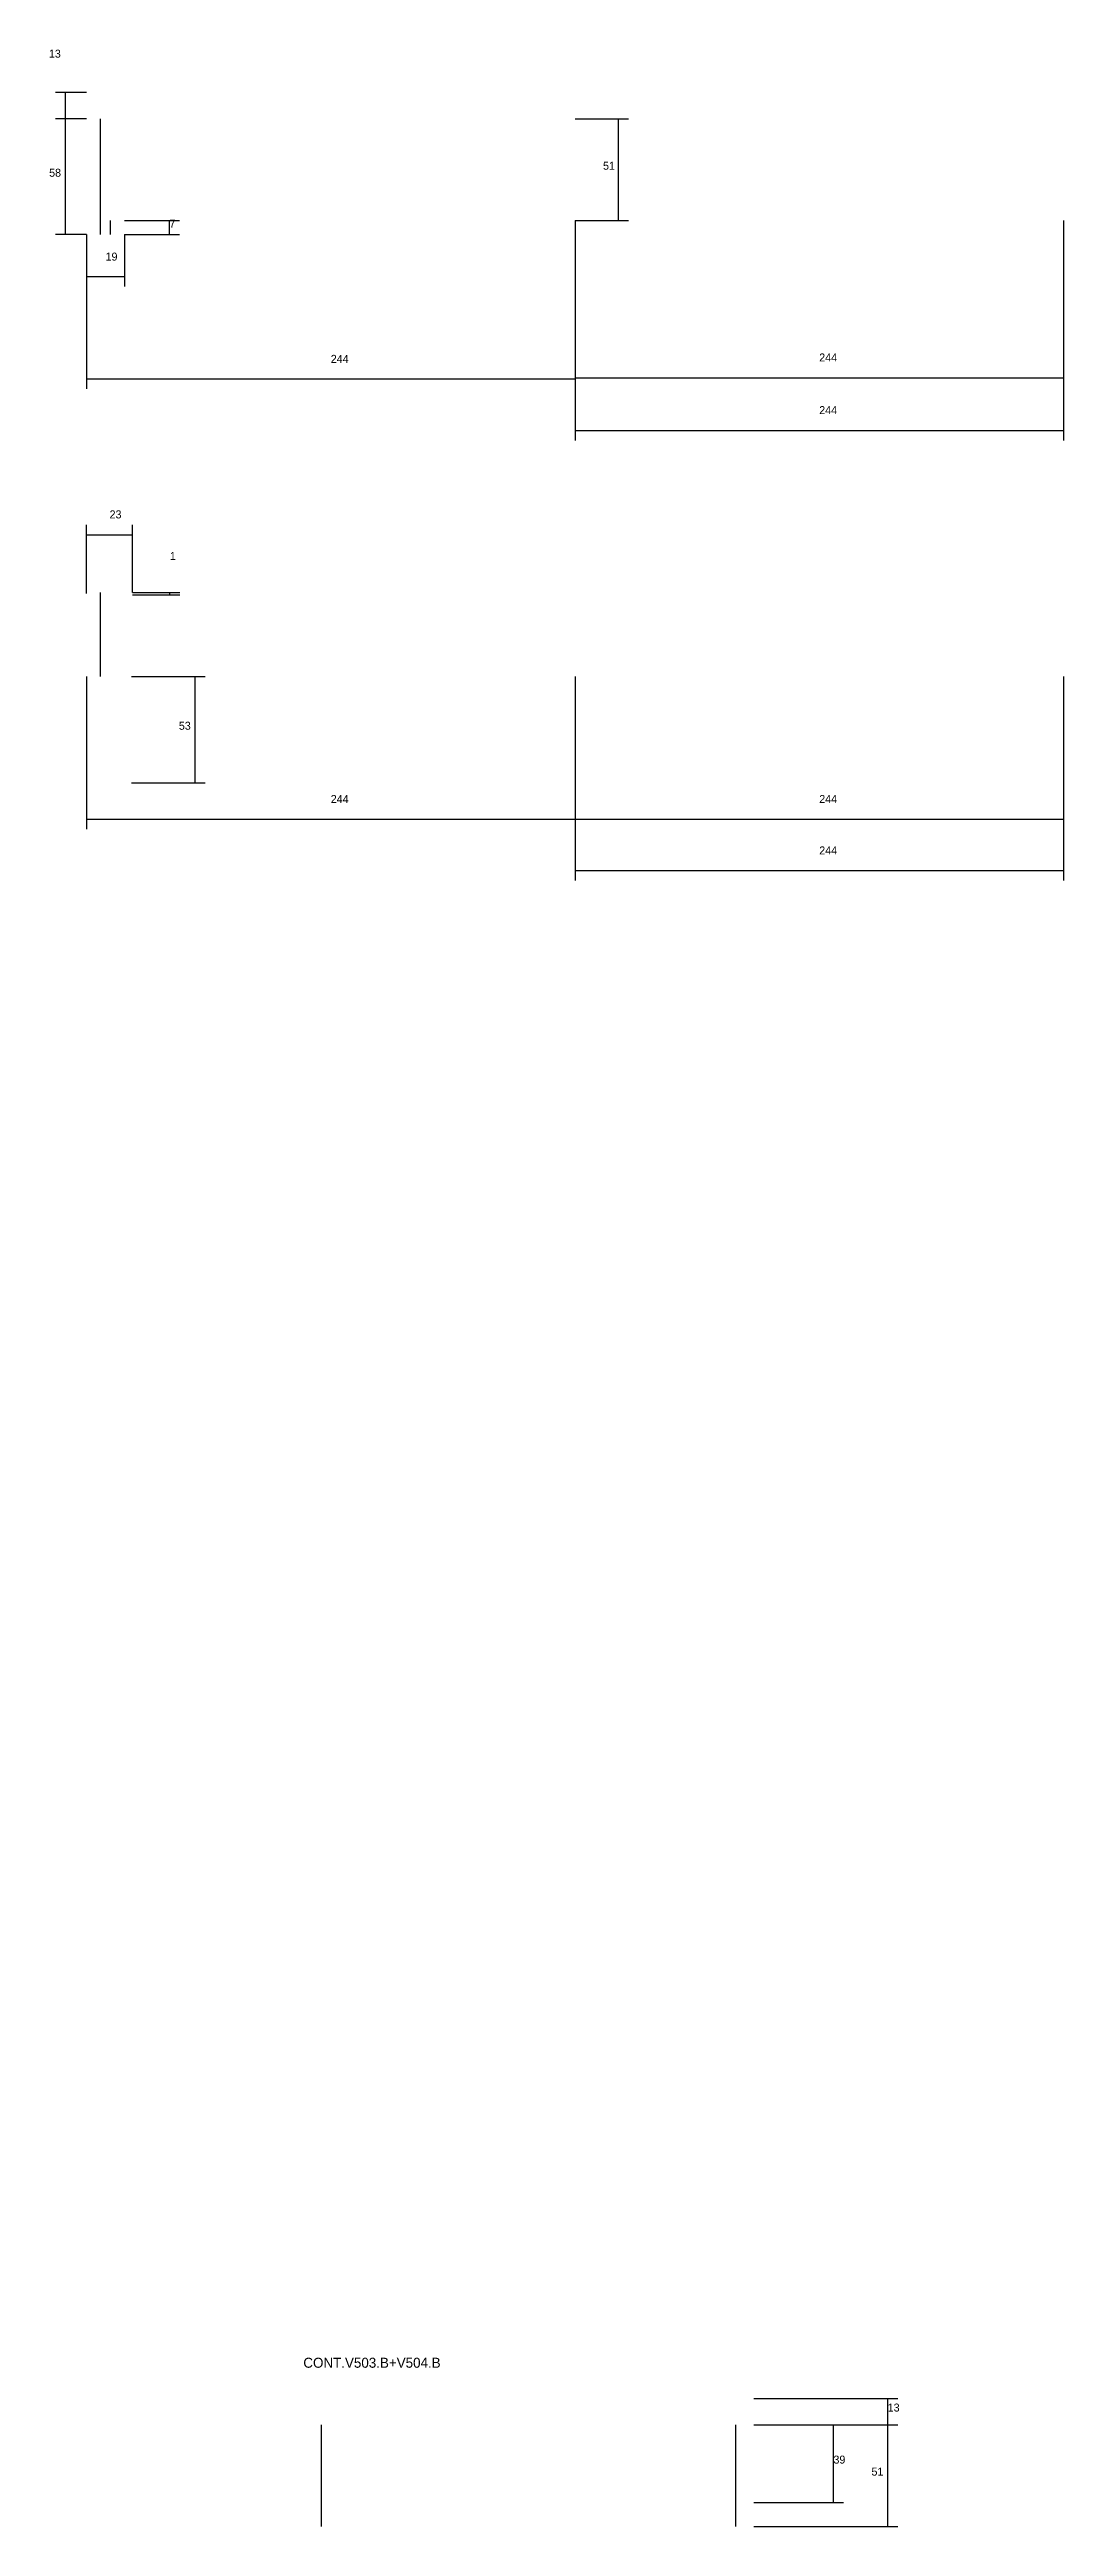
# Model space of a CAD drawing. Header units: metres. Extents: x -2848 to 22762, y -49062 to 1016.
# Drawn here: x 20130 to 20637, y -23164 to -21927 of the extents above; entities that cross this region are included whole.
import ezdxf

# ---------------------------------------------------------------- set-up
doc = ezdxf.new("R2010")
doc.units = ezdxf.units.M
for name, color, linetype in [('COTA', 4, 'Continuous'), ('SARR_2.2x7', 40, 'Continuous'), ('Texto Seção', 7, 'Continuous')]:
    doc.layers.add(name, color=color, linetype=linetype)

msp = doc.modelspace()

# ---------------------------------------------------------------- texts
at = {"layer": 'COTA'}
for s, p in [('13', (20130.1, -21930.6)), ('58', (20130.2, -21990.1)), ('51', (20406.9, -21986.6)), ('7', (20190.3, -22015.5)), ('19', (20158.4, -22032)), ('244', (20270.9, -22083.1)), ('244', (20514.9, -22082.4)), ('244', (20514.9, -22108.7)), ('23', (20160.4, -22160.8)), ('1', (20190.5, -22181.6)), ('53', (20195, -22266.4)), ('244', (20270.9, -22303)), ('244', (20514.9, -22303)), ('244', (20514.9, -22328.7)), ('13', (20549.1, -23106.7)), ('39', (20522, -23132.7)), ('51', (20541, -23138.7))]:
    msp.add_text(s, height=4, dxfattribs=at).set_placement(p)
at = {"layer": 'Texto Seção'}
msp.add_text('CONT.V503.B+V504.B', height=5, dxfattribs=at).set_placement((20257.2, -23084.8))

# ---------------------------------------------------------------- linework, layer by layer
at = {"layer": 'COTA'}
for p, q in [((20148.9, -21948), (20133.4, -21948)), ((20138.4, -21961.2), (20138.4, -21948)), ((20148.9, -21961.2), (20133.4, -21961.2)), ((20148.9, -21961.2), (20133.4, -21961.2)), ((20138.4, -22019), (20138.4, -21961.2)), ((20392.9, -21961.2), (20419.6, -21961.2)), ((20414.6, -22012), (20414.6, -21961.2)), ((20167.9, -22012), (20195.3, -22012)), ((20190.3, -22019), (20190.3, -22012)), ((20392.9, -22012), (20392.9, -22095.5)), ((20392.9, -22012), (20392.9, -22121.8)), ((20392.9, -22012), (20419.6, -22012)), ((20636.9, -22012), (20636.9, -22095.5)), ((20636.9, -22012), (20636.9, -22121.8)), ((20636.9, -22012), (20636.9, -22095.5)), ((20148.9, -22019), (20133.4, -22019)), ((20148.9, -22019), (20148.9, -22096.1)), ((20148.9, -22019), (20148.9, -22045)), ((20167.9, -22019), (20167.9, -22045)), ((20167.9, -22019), (20195.3, -22019)), ((20392.9, -22019), (20392.9, -22096.1)), ((20148.9, -22040), (20167.9, -22040)), ((20148.9, -22091.1), (20392.9, -22091.1)), ((20392.9, -22090.5), (20636.9, -22090.5)), ((20392.9, -22116.8), (20636.9, -22116.8)), ((20148.9, -22198.4), (20148.9, -22164)), ((20171.9, -22197.8), (20171.9, -22164)), ((20148.9, -22169), (20171.9, -22169)), ((20171.9, -22197.8), (20195.5, -22197.8)), ((20171.9, -22199), (20195.5, -22199)), ((20190.5, -22199), (20190.5, -22197.8)), ((20148.9, -22239.8), (20148.9, -22316.1)), ((20171.4, -22239.8), (20208.2, -22239.8)), ((20203.2, -22293), (20203.2, -22239.8)), ((20392.9, -22239.8), (20392.9, -22316.1)), ((20392.9, -22239.8), (20392.9, -22341.8)), ((20636.9, -22239.8), (20636.9, -22316.1)), ((20636.9, -22239.8), (20636.9, -22341.8)), ((20171.4, -22293), (20208.2, -22293)), ((20392.9, -22293), (20392.9, -22316.1)), ((20636.9, -22293), (20636.9, -22316.1)), ((20148.9, -22311.1), (20392.9, -22311.1)), ((20392.9, -22311.1), (20636.9, -22311.1)), ((20392.9, -22336.8), (20636.9, -22336.8)), ((20482.2, -23100.1), (20554.1, -23100.1)), ((20549.1, -23113.3), (20549.1, -23100.1)), ((20482.2, -23113.3), (20527, -23113.3)), ((20482.2, -23113.3), (20554.1, -23113.3)), ((20482.2, -23113.3), (20554.1, -23113.3)), ((20522, -23152.1), (20522, -23113.3)), ((20549.1, -23164.1), (20549.1, -23113.3)), ((20482.2, -23152.1), (20527, -23152.1)), ((20482.2, -23164.1), (20554.1, -23164.1))]:
    msp.add_line(p, q, dxfattribs=at)
at = {"layer": 'SARR_2.2x7'}
for p, q in [((20155.9, -22019), (20155.9, -21961.2)), ((20160.9, -22019), (20160.9, -22012)), ((20155.9, -22239.8), (20155.9, -22197.8)), ((20266.2, -23164.1), (20266.2, -23113.3)), ((20473.2, -23164.1), (20473.2, -23113.3))]:
    msp.add_line(p, q, dxfattribs=at)

msp.set_redraw_order([(e.dxf.handle, doc.entitydb.next_handle()) for e in msp.query("TEXT MTEXT ATTDEF DIMENSION ARC_DIMENSION")])  # texts and dimensions are drawn at this point

doc.saveas('drawing.dxf')
